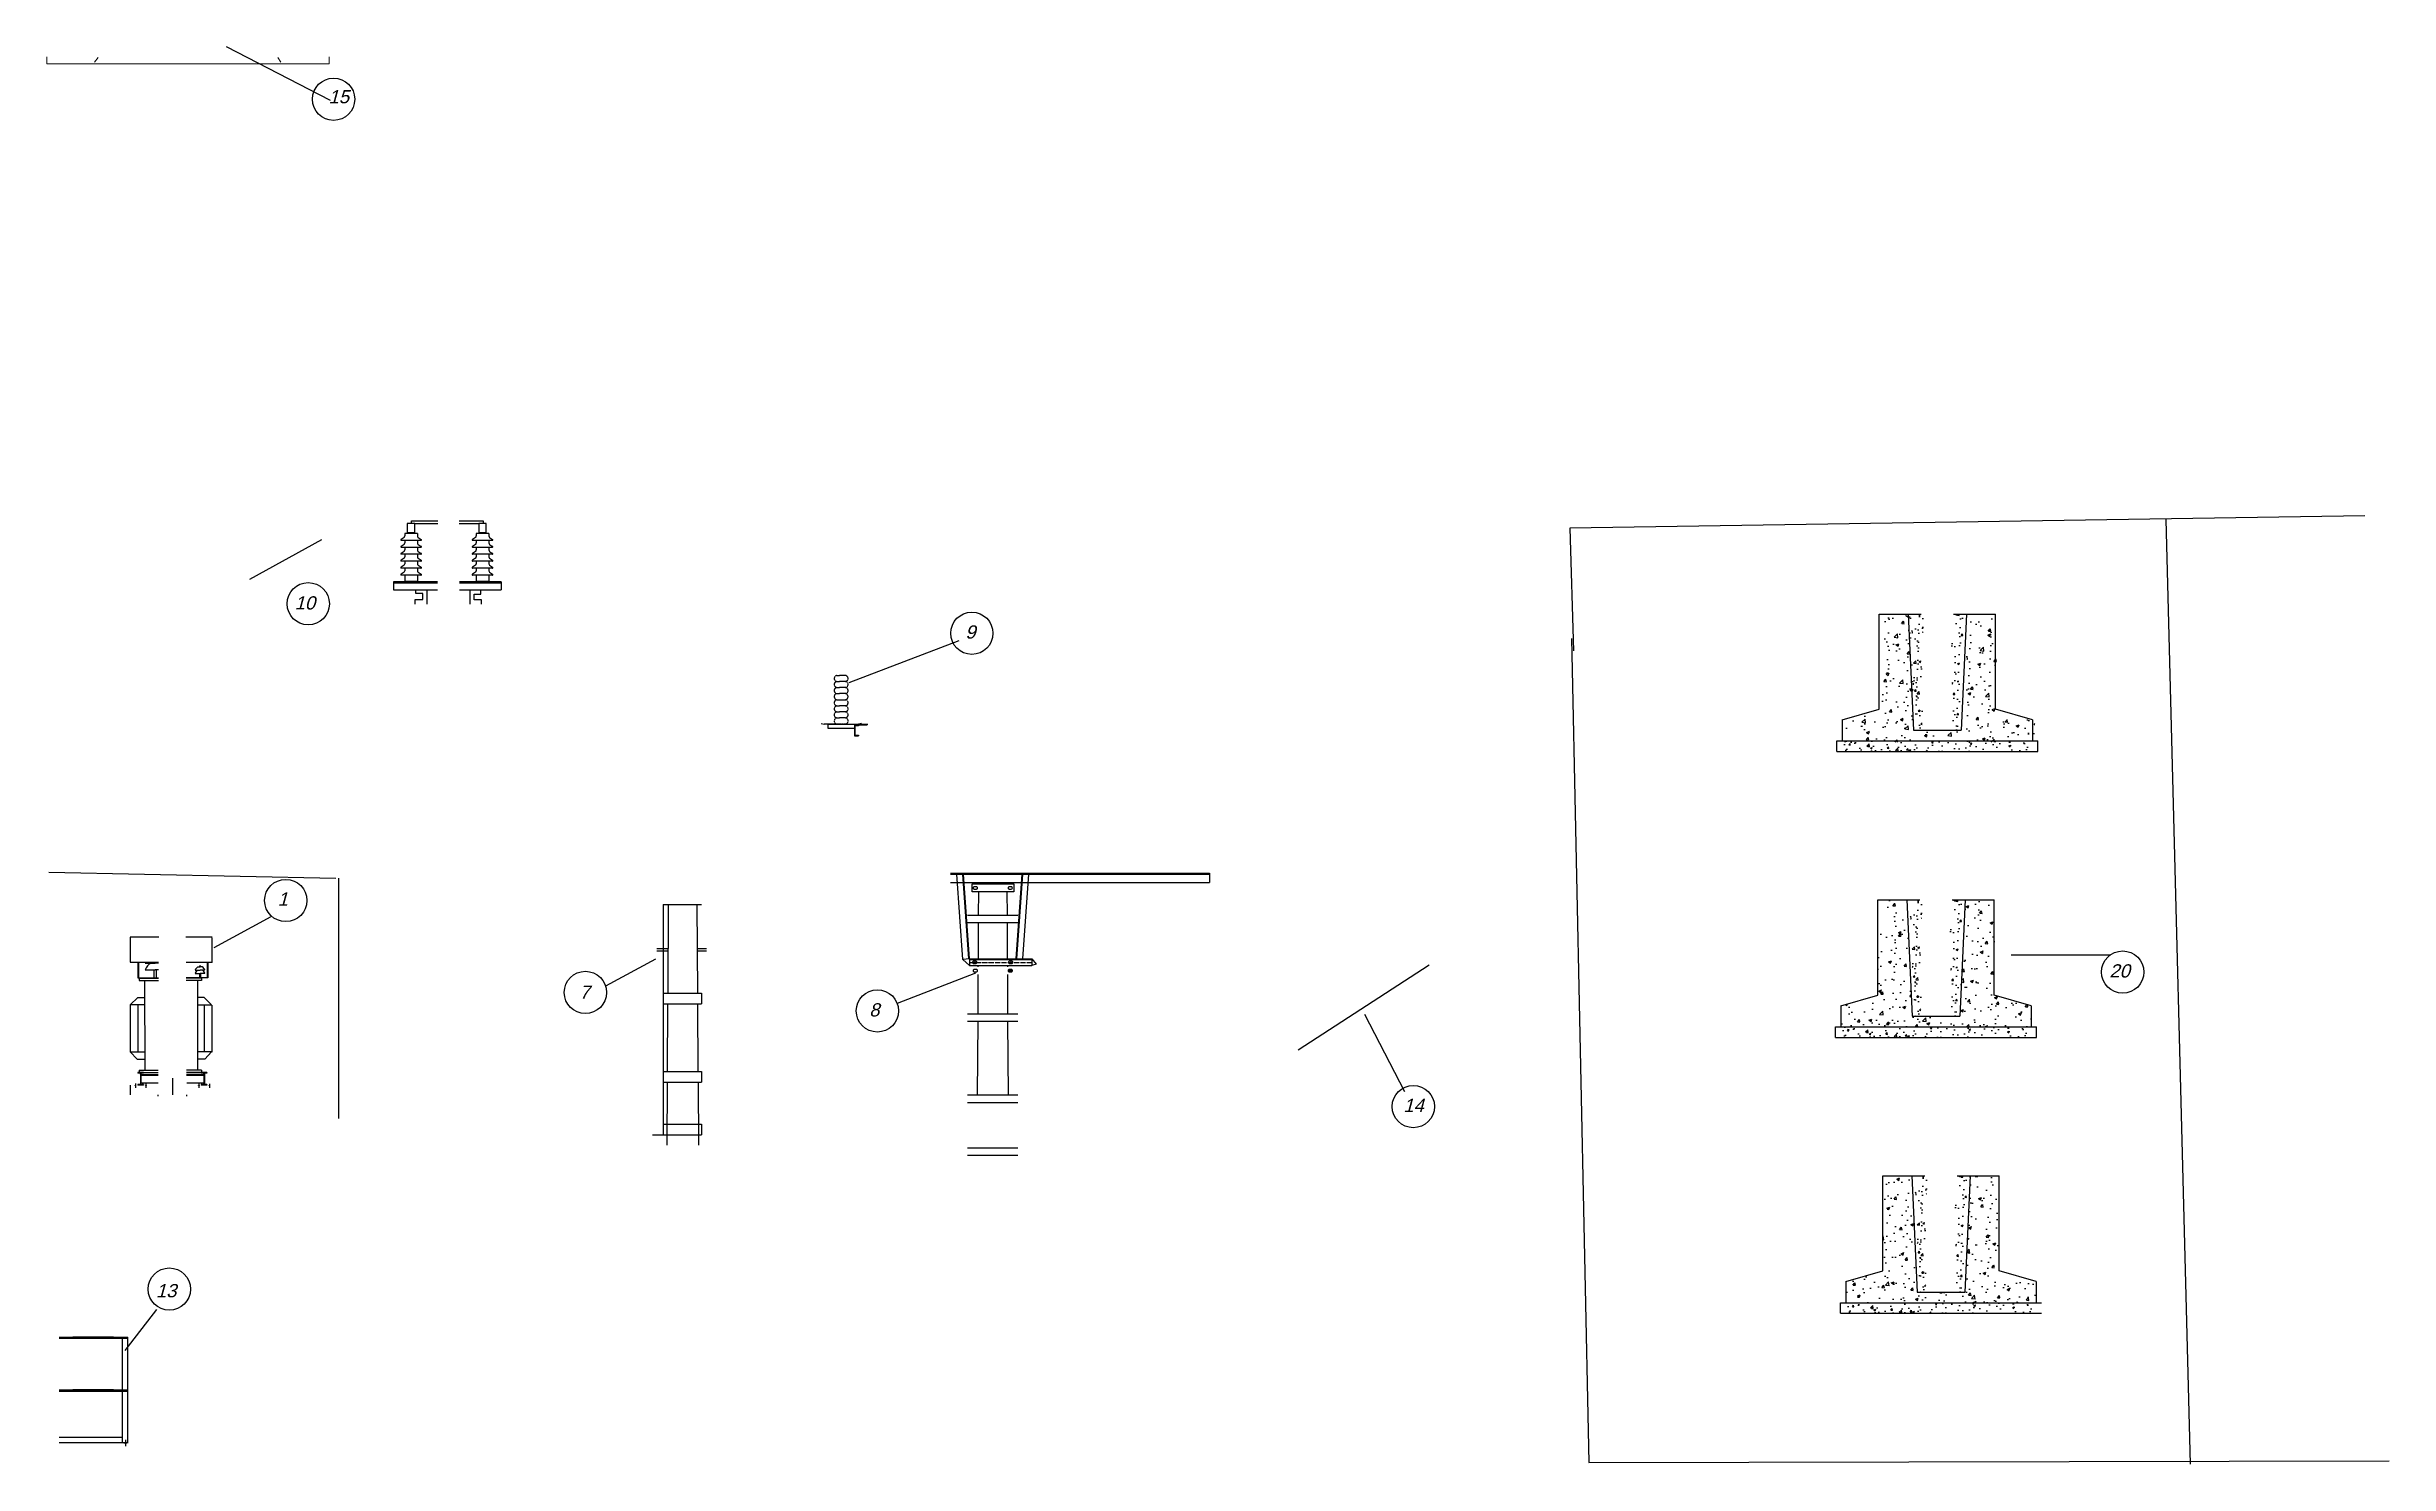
# Model space of a CAD drawing. Header units: metres. Extents: x -57343 to 109649, y -50330 to 64846.
# Drawn here: x 23671 to 45824, y 8845 to 22253 of the extents above; entities that cross this region are included whole.
import ezdxf

# ---------------------------------------------------------------- set-up
doc = ezdxf.new("R2010")
doc.units = ezdxf.units.M
for name, pattern in [('ACAD_ISO04W100', [30, 24, -3, 0, -3]), ('DASHED', [19.05, 12.7, -6.35]), ('HIDDEN', [0.375, 0.25, -0.125])]:
    doc.linetypes.add(name, pattern=pattern)
for name, color, linetype in [('BAO', 3, 'Continuous'), ('L1', 7, 'Continuous'), ('L5', 6, 'Continuous')]:
    doc.layers.add(name, color=color, linetype=linetype)
doc.layers.add('Xà', color=2, linetype='Continuous', lineweight=0)
doc.styles.add('TD1', font='')
doc.styles.get('TD1').set_extended_font_data('.VnArialH')
pattern_1 = [(50, (39048.3, 6208.39), (182.1847, -15.939), [19.05, -209.55]), (355, (39048.3, 6208.39), (-35.2428, 191.0566), [15.24, -167.64]), (100.451, (39063.48, 6207.06), (146.9425, 175.1167), [16.19, -178.09]), (46.1842, (39048.3, 6259.19), (271.079, -42.0423), [28.575, -314.325]), (96.6356, (39070.88, 6255.68), (237.404, 247.4256), [24.285, -267.135]), (351.184, (39048.3, 6259.2), (237.4046, 247.425), [22.86, -251.46]), (21, (39073.7, 6246.49), (151.6149, -102.2655), [19.05, -209.55]), (326, (39073.7, 6246.49), (61.802, 184.188), [15.24, -167.64]), (71.4514, (39086.33, 6237.97), (213.4165, 81.9229), [16.19, -178.09]), (37.5, (39048.295, 6208.39), (3.0886, 84.55504), [0, -165.608, 0, -170.18, 0, -168.275]), (7.5, (39048.295, 6208.39), (66.81966, 100.1806), [0, -97.028, 0, -161.798, 0, -64.135]), (327.5, (38991.65, 6208.39), (135.5906, -5.72874), [0, -63.5, 0, -198.12, 0, -262.89]), (317.5, (38966.25, 6208.39), (148.1292, 25.4265), [0, -82.55, 0, -131.572, 0, -186.69])]
pattern_2 = [(50, (39035.65, 3503.31), (182.1847, -15.939), [19.05, -209.55]), (355, (39035.65, 3503.31), (-35.2428, 191.0566), [15.24, -167.64]), (100.451, (39050.83, 3501.99), (146.9425, 175.1167), [16.19, -178.09]), (46.1842, (39035.65, 3554.11), (271.079, -42.0423), [28.575, -314.325]), (96.6356, (39058.24, 3550.6), (237.404, 247.4256), [24.285, -267.135]), (351.184, (39035.65, 3554.1), (237.4046, 247.425), [22.86, -251.46]), (21, (39061.05, 3541.41), (151.6149, -102.2655), [19.05, -209.55]), (326, (39061.05, 3541.41), (61.802, 184.188), [15.24, -167.64]), (71.4514, (39073.68, 3532.9), (213.4165, 81.9229), [16.19, -178.09]), (37.5, (39035.65, 3503.314), (3.0886, 84.55504), [0, -165.608, 0, -170.18, 0, -168.275]), (7.5, (39035.65, 3503.31), (66.81966, 100.1806), [0, -97.028, 0, -161.798, 0, -64.135]), (327.5, (38979.005, 3503.314), (135.5906, -5.72874), [0, -63.5, 0, -198.12, 0, -262.89]), (317.5, (38953.6, 3503.31), (148.1292, 25.4265), [0, -82.55, 0, -131.572, 0, -186.69])]
pattern_3 = [(50, (39082.7, 893.83), (182.1847, -15.939), [19.05, -209.55]), (355, (39082.7, 893.83), (-35.2428, 191.0566), [15.24, -167.64]), (100.451, (39097.89, 892.5), (146.9425, 175.1167), [16.19, -178.09]), (46.1842, (39082.7, 944.63), (271.079, -42.0423), [28.575, -314.325]), (96.6356, (39105.3, 941.13), (237.404, 247.4256), [24.285, -267.135]), (351.184, (39082.7, 944.63), (237.4046, 247.425), [22.86, -251.46]), (21, (39108.1, 931.93), (151.6149, -102.2655), [19.05, -209.55]), (326, (39108.1, 931.93), (61.802, 184.188), [15.24, -167.64]), (71.4514, (39120.74, 923.4), (213.4165, 81.9229), [16.19, -178.09]), (37.5, (39082.71, 893.83), (3.0886, 84.55504), [0, -165.608, 0, -170.18, 0, -168.275]), (7.5, (39082.71, 893.83), (66.81966, 100.1806), [0, -97.028, 0, -161.798, 0, -64.135]), (327.5, (39026.065, 893.83), (135.5906, -5.72874), [0, -63.5, 0, -198.12, 0, -262.89]), (317.5, (39000.67, 893.83), (148.1292, 25.4265), [0, -82.55, 0, -131.572, 0, -186.69])]

msp = doc.modelspace()

# ---------------------------------------------------------------- texts
at = {"color": 7, "style": 'TD1', "oblique": 15}
for s, p in [('15', (26335, 21718.7)), ('10', (26014.3, 16930.4)), ('9', (32357.5, 16654.9)), ('1', (25854, 14129.1)), ('20', (43177.6, 13449.1)), ('7', (28708.2, 13247.6)), ('8', (31449, 13080.5)), ('14', (36500.1, 12176.6)), ('13', (24702.8, 10423.8))]:
    msp.add_text(s, height=125, dxfattribs=at).set_placement(p)

# ---------------------------------------------------------------- hatches: boundary and pattern name
at = {"linetype": 'Continuous'}
h = msp.add_hatch(dxfattribs=at)
h.set_pattern_fill('AR-CONC', color=8, scale=1.5, style=0)
h.set_pattern_definition([(50, (146662.03, 1932.63), (273.277, -23.90863), [28.575, -314.325]), (355, (146662.03, 1932.63), (-52.86424, 286.585), [22.86, -251.46]), (100.451, (146684.8, 1930.64), (220.41375, 262.675), [24.285, -267.135]), (46.1842, (146662.03, 2008.83), (406.6186, -63.0635), [42.8625, -471.4875]), (96.6356, (146695.9, 2003.58), (356.1064, 371.1383), [36.4275, -400.7025]), (351.184, (146662.03, 2008.83), (356.1069, 371.1377), [34.29, -377.19]), (21, (146700.13, 1989.78), (227.4223, -153.3983), [28.575, -314.325]), (326, (146700.13, 1989.78), (92.70304, 276.28195), [22.86, -251.46]), (71.4514, (146719.08, 1977), (320.12474, 122.8843), [24.285, -267.135]), (37.5, (146662.025, 1932.63), (4.632905, 126.83256), [0, -248.412, 0, -255.27, 0, -252.4125]), (7.5, (146662.03, 1932.63), (100.2295, 150.27086), [0, -145.542, 0, -242.697, 0, -96.2025]), (327.5, (146577.06, 1932.63), (203.38589, -8.59312), [0, -95.25, 0, -297.18, 0, -394.335]), (317.5, (146538.96, 1932.63), (222.19377, 38.13974), [0, -123.825, 0, -197.358, 0, -280.035])])
h.paths.add_polyline_path([(42473.4, 15875.6), (42123.4, 15975.6), (42123.4, 16875.6), (41848.4, 16875.6), (41798.4, 15775.6), (41348.4, 15775.6), (41298.4, 16875.6), (41023.4, 16875.6), (41023.4, 15975.6), (40673.4, 15875.6), (40673.4, 15675.6), (42473.4, 15675.6)])
at = {"ltscale": 0.8}
h = msp.add_hatch(dxfattribs=at)
h.set_pattern_fill('AR-CONC', color=8, style=0)
h.set_pattern_definition(pattern_1)
h.paths.add_polyline_path([(41350.8, 15787.5), (41405.3, 15787.5), (41417, 16887.5), (41300.8, 16887.5)])
h.paths.add_polyline_path([(41696.4, 15787.5), (41750.8, 15787.5), (41800.8, 16887.5), (41684.7, 16887.5)])
h.paths.add_polyline_path([(41393.6, 15889.8), (41508.1, 15889.8), (41508.1, 15829.8), (41393.6, 15829.8)], flags=9)
h.paths.add_polyline_path([(41593.6, 15889.8), (41708.1, 15889.8), (41708.1, 15829.8), (41593.6, 15829.8)], flags=9)
h = msp.add_hatch()
h.set_pattern_fill('AR-CONC', color=8, style=0)
h.set_pattern_definition(pattern_1)
h.paths.add_polyline_path([(42450.8, 15587.5), (42450.8, 15687.5), (40650.8, 15687.5), (40650.8, 15587.5)])
at = {"linetype": 'Continuous'}
h = msp.add_hatch(dxfattribs=at)
h.set_pattern_fill('AR-CONC', color=8, scale=1.5, style=0)
h.set_pattern_definition([(50, (143626.8, -760.46), (273.277, -23.90863), [28.575, -314.325]), (355, (143626.8, -760.46), (-52.86424, 286.585), [22.86, -251.46]), (100.451, (143649.58, -762.46), (220.41375, 262.675), [24.285, -267.135]), (46.1842, (143626.8, -684.26), (406.6186, -63.0635), [42.8625, -471.4875]), (96.6356, (143660.7, -689.5), (356.1064, 371.1383), [36.4275, -400.7025]), (351.184, (143626.8, -684.26), (356.1069, 371.1377), [34.29, -377.19]), (21, (143664.9, -703.31), (227.4223, -153.3983), [28.575, -314.325]), (326, (143664.9, -703.3), (92.70304, 276.28195), [22.86, -251.46]), (71.4514, (143683.86, -716.1), (320.12474, 122.8843), [24.285, -267.135]), (37.5, (143626.8, -760.46), (4.632905, 126.83256), [0, -248.412, 0, -255.27, 0, -252.4125]), (7.5, (143626.8, -760.46), (100.2295, 150.27086), [0, -145.542, 0, -242.697, 0, -96.2025]), (327.5, (143541.84, -760.46), (203.38589, -8.59312), [0, -95.25, 0, -297.18, 0, -394.335]), (317.5, (143503.74, -760.46), (222.19377, 38.13974), [0, -123.825, 0, -197.358, 0, -280.035])])
h.paths.add_polyline_path([(41263.2, 14182.5), (40988.2, 14182.5), (40988.2, 13282.5), (40638.2, 13182.5), (40638.2, 12982.5), (42438.2, 12982.5), (42438.2, 13182.5), (42088.2, 13282.5), (42088.2, 14182.5), (41813.2, 14182.5), (41763.2, 13082.5), (41313.2, 13082.5)])
at = {"ltscale": 0.8}
h = msp.add_hatch(dxfattribs=at)
h.set_pattern_fill('AR-CONC', color=8, style=0)
h.set_pattern_definition(pattern_2)
h.paths.add_polyline_path([(41338.2, 13082.5), (41392.6, 13082.5), (41404.3, 14182.5), (41288.2, 14182.5)])
h.paths.add_polyline_path([(41683.7, 13082.5), (41738.2, 13082.5), (41788.2, 14182.5), (41672.1, 14182.5)])
h.paths.add_polyline_path([(41380.9, 13184.7), (41495.4, 13184.7), (41495.4, 13124.7), (41380.9, 13124.7)], flags=9)
h.paths.add_polyline_path([(41580.9, 13184.7), (41695.4, 13184.7), (41695.4, 13124.7), (41580.9, 13124.7)], flags=9)
h = msp.add_hatch()
h.set_pattern_fill('AR-CONC', color=8, style=0)
h.set_pattern_definition(pattern_2)
h.paths.add_polyline_path([(42438.2, 12882.5), (42438.2, 12982.5), (40638.2, 12982.5), (40638.2, 12882.5)])
at = {"linetype": 'Continuous'}
h = msp.add_hatch(dxfattribs=at)
h.set_pattern_fill('AR-CONC', color=8, scale=1.5, style=0)
h.set_pattern_definition([(50, (138497.34, -3369.95), (273.277, -23.90863), [28.575, -314.325]), (355, (138497.34, -3369.95), (-52.8642, 286.585), [22.86, -251.46]), (100.451, (138520.12, -3371.94), (220.41375, 262.675), [24.285, -267.135]), (46.1842, (138497.34, -3293.75), (406.6186, -63.0635), [42.8625, -471.4875]), (96.6356, (138531.23, -3299), (356.1064, 371.1383), [36.4275, -400.7025]), (351.184, (138497.34, -3293.75), (356.1069, 371.1377), [34.29, -377.19]), (21, (138535.44, -3312.8), (227.4223, -153.3983), [28.575, -314.325]), (326, (138535.44, -3312.8), (92.70304, 276.28195), [22.86, -251.46]), (71.4514, (138554.4, -3325.58), (320.12474, 122.8843), [24.285, -267.135]), (37.5, (138497.34, -3369.95), (4.632905, 126.83256), [0, -248.412, 0, -255.27, 0, -252.4125]), (7.5, (138497.34, -3369.95), (100.2295, 150.27086), [0, -145.542, 0, -242.697, 0, -96.2025]), (327.5, (138412.38, -3369.95), (203.38589, -8.59312), [0, -95.25, 0, -297.18, 0, -394.335]), (317.5, (138374.28, -3369.95), (222.19377, 38.13974), [0, -123.825, 0, -197.358, 0, -280.035])])
h.paths.add_polyline_path([(41310.2, 11573), (41035.2, 11573), (41035.2, 10673), (40685.2, 10573), (40685.2, 10373), (42485.2, 10373), (42485.2, 10573), (42135.2, 10673), (42135.2, 11573), (41860.2, 11573), (41810.2, 10473), (41360.2, 10473)])
at = {"ltscale": 0.8}
h = msp.add_hatch(dxfattribs=at)
h.set_pattern_fill('AR-CONC', color=8, style=0)
h.set_pattern_definition(pattern_3)
h.paths.add_polyline_path([(41385.2, 10473), (41439.7, 10473), (41451.4, 11573), (41335.2, 11573)])
h.paths.add_polyline_path([(41730.8, 10473), (41785.2, 10473), (41835.2, 11573), (41719.1, 11573)])
h.paths.add_polyline_path([(41428, 10575.2), (41542.5, 10575.2), (41542.5, 10515.2), (41428, 10515.2)], flags=9)
h.paths.add_polyline_path([(41628, 10575.2), (41742.5, 10575.2), (41742.5, 10515.2), (41628, 10515.2)], flags=9)
h = msp.add_hatch()
h.set_pattern_fill('AR-CONC', color=8, style=0)
h.set_pattern_definition(pattern_3)
h.paths.add_polyline_path([(42485.2, 10273), (42485.2, 10373), (40685.2, 10373), (40685.2, 10273)])

# ---------------------------------------------------------------- linework, layer by layer
for p, q in [((45595, 17815), (38075.8, 17700.7)), ((43944.1, 8845.3), (43715.2, 17782.4)), ((38075.8, 17700.7), (38108.5, 16540.6)), ((38092.2, 16655), (38255.6, 8861.6)), ((41425.2, 10473), (41745.2, 10473)), ((38255.6, 8861.6), (45823.9, 8877.9))]:
    msp.add_line(p, q)
at = {"color": 2}
for p, q in [((26950.2, 17191.7), (26950.2, 17117.9)), ((27969.4, 17191.7), (27969.4, 17117.9)), ((41000.8, 15987.5), (41000.8, 16887.5)), ((41000.8, 16887.5), (41396.5, 16887.5)), ((41275.8, 16887.5), (41325.8, 15787.5)), ((41704.6, 16887.5), (42100.8, 16887.5)), ((41825.8, 16887.5), (41775.8, 15787.5)), ((42100.8, 15987.5), (42100.8, 16887.5)), ((40650.8, 15887.5), (41000.8, 15987.5)), ((42450.8, 15887.5), (42100.8, 15987.5)), ((30993.9, 15850.9), (31022.3, 15846.6)), ((31375.6, 15850.9), (31347.2, 15846.6)), ((40650.8, 15887.5), (40650.8, 15687.5)), ((41325.8, 15787.5), (41775.8, 15787.5)), ((42450.8, 15887.5), (42450.8, 15687.5)), ((40600.8, 15687.5), (42500.8, 15687.5)), ((40600.8, 15587.5), (40600.8, 15687.5)), ((40600.8, 15587.5), (42500.8, 15587.5)), ((42500.8, 15587.5), (42500.8, 15687.5)), ((40988.2, 13282.5), (40988.2, 14182.5)), ((40988.2, 14182.5), (41384.1, 14182.5)), ((41263.2, 14182.5), (41313.2, 13082.5)), ((41692.3, 14182.5), (42088.2, 14182.5)), ((41813.2, 14182.5), (41763.2, 13082.5)), ((42088.2, 13282.5), (42088.2, 14182.5)), ((32377, 14039.2), (32853.6, 14039.2)), ((32377, 13968.7), (32853.6, 13968.7)), ((32377, 13105.3), (32853.6, 13105.3)), ((40638.2, 13182.5), (40988.2, 13282.5)), ((40638.2, 13182.5), (40638.2, 12982.5)), ((41313.2, 13082.5), (41763.2, 13082.5)), ((42438.2, 13182.5), (42088.2, 13282.5)), ((42438.2, 13182.5), (42438.2, 12982.5)), ((32377, 13034.8), (32853.6, 13034.8)), ((40588.2, 12982.5), (42488.2, 12982.5)), ((40588.2, 12882.5), (40588.2, 12982.5)), ((40588.2, 12882.5), (42488.2, 12882.5)), ((42488.2, 12882.5), (42488.2, 12982.5)), ((32377, 12338.2), (32853.6, 12338.2)), ((32377, 12267.7), (32853.6, 12267.7)), ((32377, 11837.7), (32853.6, 11837.7)), ((32377, 11767.2), (32853.6, 11767.2)), ((41035.2, 10673), (41035.2, 11573)), ((41035.2, 11573), (41431.2, 11573)), ((41310.2, 11573), (41360.2, 10473)), ((41739.3, 11573), (42135.2, 11573)), ((41860.2, 11573), (41810.2, 10473)), ((42135.2, 10673), (42135.2, 11573)), ((40685.2, 10573), (41035.2, 10673)), ((42485.2, 10573), (42135.2, 10673)), ((40685.2, 10573), (40685.2, 10373)), ((41360.2, 10473), (41810.2, 10473)), ((42485.2, 10573), (42485.2, 10373)), ((40635.2, 10373), (42535.2, 10373)), ((40635.2, 10273), (40635.2, 10373)), ((40635.2, 10273), (42535.2, 10273))]:
    msp.add_line(p, q, dxfattribs=at)
at = {"color": 8}
for p, q in [((27364.6, 17180.9), (26950.2, 17180.9)), ((27969.4, 17180.9), (27574.9, 17180.9))]:
    msp.add_line(p, q, dxfattribs=at)
at = {"linetype": 'Continuous', "ltscale": 2}
for p, q in [((23688.4, 14446.6), (26403.5, 14389.1)), ((32335.2, 13620.5), (32278.2, 14428)), ((32901.2, 13625), (32957.9, 14428)), ((32398.1, 13625), (32335.2, 13620.5)), ((32335.2, 13620.5), (32398.1, 13562)), ((32988.1, 13625), (33026.6, 13575.2)), ((33026.6, 13575.2), (32988.1, 13562)), ((24387.9, 9047.7), (24387.9, 10047.7)), ((24387.9, 9097.7), (23787.9, 9097.7))]:
    msp.add_line(p, q, dxfattribs=at)
at = {"color": 2, "linetype": 'Continuous'}
for p, q in [((32218.1, 14437), (34668.1, 14437)), ((32398.1, 13625), (32341.4, 14428)), ((32844.4, 13625), (32901, 14427.5)), ((32398.1, 13625), (32988.1, 13625)), ((35505.9, 12766.2), (36743.6, 13569.2)), ((24555.7, 12534.4), (24555.7, 12446.4)), ((24560.7, 12534.4), (24560.7, 12446.4)), ((25155.7, 12534.4), (25155.7, 12446.4)), ((25160.7, 12534.4), (25160.7, 12446.4))]:
    msp.add_line(p, q, dxfattribs=at)
at = {"color": 8, "linetype": 'Continuous'}
for p, q in [((32218.1, 14428), (34668.1, 14428)), ((32391.8, 13624.5), (32335.1, 14427.5)), ((32838.1, 13625), (32894.8, 14428)), ((32398.1, 13618.7), (32988.1, 13618.7)), ((32448.1, 13611), (32448.1, 13574.8)), ((32788.1, 13610.6), (32788.1, 13574.5)), ((24508.2, 12446.2), (24508.2, 12406.1)), ((24558.2, 12550.4), (24558.2, 12430.4)), ((24608.2, 12443.4), (24608.2, 12404.6)), ((24858.2, 12495.3), (24858.2, 12340.4)), ((25108.2, 12442.2), (25108.2, 12406.5)), ((25158.2, 12550.4), (25158.2, 12430.4)), ((25208.2, 12442.7), (25208.2, 12406.5)), ((24413.7, 9075.9), (24413.7, 9016.8))]:
    msp.add_line(p, q, dxfattribs=at)
at = {"linetype": 'Continuous'}
for p, q in [((34668.1, 14437), (34668.1, 14347)), ((26430, 14388.4), (26430, 12116.4)), ((32218.1, 14347), (34668.1, 14347)), ((32398.1, 13625), (32398.1, 13562)), ((32398.1, 13562), (32988.1, 13562)), ((32988.1, 13625), (32988.1, 13562)), ((41378.2, 13082.5), (41698.2, 13082.5)), ((24458.2, 12430.4), (24458.2, 12340.4))]:
    msp.add_line(p, q, dxfattribs=at)
at = {"color": 8, "linetype": 'ACAD_ISO04W100', "ltscale": 2}
msp.add_line((32398.1, 13592), (32988.1, 13592), dxfattribs=at)
at = {"color": 8, "linetype": 'ACAD_ISO04W100', "ltscale": 0.2}
msp.add_line((32759.4, 13513.7), (32806.7, 13513.7), dxfattribs=at)
at = {"color": 2, "linetype": 'Continuous', "ltscale": 2}
for p, q in [((23787.9, 10047.7), (23915.7, 10047.7)), ((23787.9, 10035.7), (23915.7, 10035.7)), ((23915.7, 10047.7), (24437.9, 10047.7)), ((24302.3, 10047.7), (23915.7, 10047.7)), ((23915.7, 10035.7), (24438.2, 10035.7)), ((24310.1, 10035.7), (23915.7, 10035.7)), ((24437.9, 9047.7), (24437.9, 10047.7)), ((23787.9, 9547.7), (23915.7, 9547.7)), ((23787.9, 9535.7), (23915.7, 9535.7)), ((23915.7, 9547.7), (24437.9, 9547.7)), ((24302.3, 9547.7), (23915.7, 9547.7)), ((23915.7, 9535.7), (24438.2, 9535.7)), ((24310.1, 9535.7), (23915.7, 9535.7)), ((24437.9, 9047.7), (23787.9, 9047.7)), ((24438.7, 9047.7), (23788.7, 9047.7))]:
    msp.add_line(p, q, dxfattribs=at)
at = {"color": 2}
msp.add_lwpolyline([(32421.2, 14334.1), (32817, 14334.1), (32817, 14259), (32421.2, 14259)], close=True, dxfattribs=at)
for points in [[(32442.4, 14285.8), (32462.4, 14285.8, 0.4142136), (32472.4, 14295.8), (32472.4, 14297.8, 0.4142136), (32462.4, 14307.8), (32442.4, 14307.8, 0.4142136), (32432.4, 14297.8), (32432.4, 14295.8, 0.4142136)], [(32772.4, 14285.8), (32792.4, 14285.8, 0.4142136), (32802.4, 14295.8), (32802.4, 14297.8, 0.4142136), (32792.4, 14307.8), (32772.4, 14307.8, 0.4142136), (32762.4, 14297.8), (32762.4, 14295.8, 0.4142136)], [(32436.7, 13581), (32456.7, 13581, 0.4142136), (32466.7, 13591), (32466.7, 13593, 0.4142136), (32456.7, 13603), (32436.7, 13603, 0.4142136), (32426.7, 13593), (32426.7, 13591, 0.4142136)], [(32442.4, 13502.7), (32462.4, 13502.7, 0.4142136), (32472.4, 13512.7), (32472.4, 13514.7, 0.4142136), (32462.4, 13524.7), (32442.4, 13524.7, 0.4142136), (32432.4, 13514.7), (32432.4, 13512.7, 0.4142136)], [(32772.4, 13502.7), (32792.4, 13502.7, 0.4142136), (32802.4, 13512.7), (32802.4, 13514.7, 0.4142136), (32792.4, 13524.7), (32772.4, 13524.7, 0.4142136), (32762.4, 13514.7), (32762.4, 13512.7, 0.4142136)], [(32776.7, 13581), (32796.7, 13581, 0.4142136), (32806.7, 13591), (32806.7, 13593, 0.4142136), (32796.7, 13603), (32776.7, 13603, 0.4142136), (32766.7, 13593), (32766.7, 13591, 0.4142136)]]:
    msp.add_lwpolyline(points, format="xyb", close=True)
at = {"color": 8, "linetype": 'Continuous', "const_width": 30}
msp.add_lwpolyline([(24413.7, 9047.7), (24413.7, 9038.7)], dxfattribs=at)
at = {"layer": 'BAO', "color": 2}
for p, q in [((27080, 17743.7), (27080, 17657.7)), ((27150.8, 17743.7), (27080, 17743.7)), ((27150.8, 17657.7), (27150.8, 17743.7)), ((27755.8, 17743.7), (27755.8, 17657.7)), ((27826.5, 17743.7), (27755.8, 17743.7)), ((27826.5, 17657.7), (27826.5, 17743.7)), ((27080, 17657.7), (27150.8, 17657.7)), ((27755.8, 17657.7), (27826.5, 17657.7)), ((27364.7, 17191.7), (26950.2, 17191.7)), ((26950.2, 17117.9), (27364.3, 17117.9)), ((27175.3, 17196.6), (27056.8, 17196.6)), ((27969.4, 17191.7), (27574.9, 17191.7)), ((27575.3, 17117.9), (27969.4, 17117.9)), ((27851.1, 17196.6), (27732.5, 17196.6))]:
    msp.add_line(p, q, dxfattribs=at)
at = {"layer": 'BAO', "color": 8}
for p, q in [((27049.5, 17612.1), (27021, 17593.2)), ((27049.5, 17546.3), (27021, 17527.3)), ((27208.4, 17584.1), (27023.7, 17584.1)), ((27208.4, 17518.3), (27023.7, 17518.3)), ((27056.8, 17649.9), (27056.8, 17625.8)), ((27175.3, 17649.9), (27056.8, 17649.9)), ((27056.8, 17584.1), (27056.8, 17560)), ((27056.8, 17518.3), (27056.8, 17494.2)), ((27175.3, 17649.9), (27175.3, 17625.8)), ((27175.3, 17584.1), (27175.3, 17560)), ((27175.3, 17518.3), (27175.3, 17494.2)), ((27182.6, 17612.1), (27211.1, 17593.2)), ((27182.6, 17546.3), (27211.1, 17527.3)), ((27725.2, 17612.1), (27696.7, 17593.2)), ((27725.2, 17546.3), (27696.7, 17527.3)), ((27884.1, 17584.1), (27699.5, 17584.1)), ((27884.1, 17518.3), (27699.5, 17518.3)), ((27732.5, 17649.9), (27732.5, 17625.8)), ((27851.1, 17649.9), (27732.5, 17649.9)), ((27732.5, 17584.1), (27732.5, 17560)), ((27732.5, 17518.3), (27732.5, 17494.2)), ((27851.1, 17649.9), (27851.1, 17625.8)), ((27851.1, 17584.1), (27851.1, 17560)), ((27851.1, 17518.3), (27851.1, 17494.2)), ((27858.4, 17612.1), (27886.9, 17593.2)), ((27858.4, 17546.3), (27886.9, 17527.3)), ((27049.5, 17480.5), (27021, 17461.5)), ((27049.5, 17414.6), (27021, 17395.6)), ((27049.5, 17348.8), (27021, 17329.8)), ((27049.5, 17282.9), (27021, 17263.9)), ((27208.4, 17452.4), (27023.7, 17452.4)), ((27208.4, 17386.6), (27023.7, 17386.6)), ((27208.4, 17320.7), (27023.7, 17320.7)), ((27056.8, 17452.4), (27056.8, 17428.3)), ((27056.8, 17386.6), (27056.8, 17362.5)), ((27056.8, 17320.7), (27056.8, 17296.6)), ((27175.3, 17452.4), (27175.3, 17428.3)), ((27175.3, 17386.6), (27175.3, 17362.5)), ((27175.3, 17320.7), (27175.3, 17296.6)), ((27182.6, 17480.5), (27211.1, 17461.5)), ((27182.6, 17414.6), (27211.1, 17395.6)), ((27182.6, 17348.8), (27211.1, 17329.8)), ((27182.6, 17282.9), (27211.1, 17263.9)), ((27725.2, 17480.5), (27696.7, 17461.5)), ((27725.2, 17414.6), (27696.7, 17395.6)), ((27725.2, 17348.8), (27696.7, 17329.8)), ((27725.2, 17282.9), (27696.7, 17263.9)), ((27884.1, 17452.4), (27699.5, 17452.4)), ((27884.1, 17386.6), (27699.5, 17386.6)), ((27884.1, 17320.7), (27699.5, 17320.7)), ((27732.5, 17452.4), (27732.5, 17428.3)), ((27732.5, 17386.6), (27732.5, 17362.5)), ((27732.5, 17320.7), (27732.5, 17296.6)), ((27851.1, 17452.4), (27851.1, 17428.3)), ((27851.1, 17386.6), (27851.1, 17362.5)), ((27851.1, 17320.7), (27851.1, 17296.6)), ((27858.4, 17480.5), (27886.9, 17461.5)), ((27858.4, 17414.6), (27886.9, 17395.6)), ((27858.4, 17348.8), (27886.9, 17329.8)), ((27858.4, 17282.9), (27886.9, 17263.9)), ((27208.4, 17254.9), (27023.7, 17254.9)), ((27056.8, 17254.9), (27056.8, 17196.6)), ((27160.6, 17080.5), (27160.6, 17117.9)), ((27226.5, 17080.5), (27160.6, 17080.5)), ((27175.3, 17254.9), (27175.3, 17196.6)), ((27226.5, 17025.7), (27226.5, 17080.5)), ((27264.9, 17113.4), (27264.9, 16981.9)), ((27672.7, 17117.9), (27672.7, 16981.9)), ((27884.1, 17254.9), (27699.5, 17254.9)), ((27711.1, 17022), (27711.1, 17076.8)), ((27711.1, 17076.8), (27777, 17076.8)), ((27732.5, 17254.9), (27732.5, 17196.6)), ((27777, 17076.8), (27777, 17117.9)), ((27851.1, 17254.9), (27851.1, 17196.6)), ((27155.2, 17025.7), (27226.5, 17025.7)), ((27155.2, 16981.9), (27155.2, 17025.7)), ((27782.5, 17022), (27711.1, 17022)), ((27782.5, 16981.9), (27782.5, 17022))]:
    msp.add_line(p, q, dxfattribs=at)
at = {"layer": 'BAO', "color": 2, "linetype": 'Continuous'}
for q in [(31022, 15846.6), (31347.5, 15846.6)]:
    msp.add_line((31184.8, 15846.6), q, dxfattribs=at)
at = {"layer": 'BAO', "color": 8}
for centre, radius, start, end in [((27023.7, 17589), 4.94, 123.69007, 270), ((27023.7, 17523.2), 4.94, 123.69007, 270), ((27040.3, 17625.8), 16.5, 303.69007, 0), ((27040.3, 17560), 16.5, 303.69007, 0), ((27191.8, 17625.8), 16.5, 180, 236.30993), ((27191.8, 17560), 16.5, 180, 236.30993), ((27208.4, 17589), 4.94, 270, 56.30993), ((27208.4, 17523.2), 4.94, 270, 56.30993), ((27699.5, 17589), 4.94, 123.69007, 270), ((27699.5, 17523.2), 4.94, 123.69007, 270), ((27716.1, 17625.8), 16.5, 303.69007, 0), ((27716.1, 17560), 16.5, 303.69007, 0), ((27867.5, 17625.8), 16.5, 180, 236.30993), ((27867.5, 17560), 16.5, 180, 236.30993), ((27884.1, 17589), 4.94, 270, 56.30993), ((27884.1, 17523.2), 4.94, 270, 56.30993), ((27023.7, 17457.4), 4.94, 123.69007, 270), ((27023.7, 17391.5), 4.94, 123.69007, 270), ((27023.7, 17325.7), 4.94, 123.69007, 270), ((27040.3, 17494.2), 16.5, 303.69007, 0), ((27040.3, 17428.3), 16.5, 303.69007, 0), ((27040.3, 17362.5), 16.5, 303.69007, 0), ((27040.3, 17296.6), 16.5, 303.69007, 0), ((27191.8, 17494.2), 16.5, 180, 236.30993), ((27191.8, 17428.3), 16.5, 180, 236.30993), ((27191.8, 17362.5), 16.5, 180, 236.30993), ((27191.8, 17296.6), 16.5, 180, 236.30993), ((27208.4, 17457.4), 4.94, 270, 56.30993), ((27208.4, 17391.5), 4.94, 270, 56.30993), ((27208.4, 17325.7), 4.94, 270, 56.30993), ((27699.5, 17457.4), 4.94, 123.69007, 270), ((27699.5, 17391.5), 4.94, 123.69007, 270), ((27699.5, 17325.7), 4.94, 123.69007, 270), ((27716.1, 17494.2), 16.5, 303.69007, 0), ((27716.1, 17428.3), 16.5, 303.69007, 0), ((27716.1, 17362.5), 16.5, 303.69007, 0), ((27716.1, 17296.6), 16.5, 303.69007, 0), ((27867.5, 17494.2), 16.5, 180, 236.30993), ((27867.5, 17428.3), 16.5, 180, 236.30993), ((27867.5, 17362.5), 16.5, 180, 236.30993), ((27867.5, 17296.6), 16.5, 180, 236.30993), ((27884.1, 17457.4), 4.94, 270, 56.30993), ((27884.1, 17391.5), 4.94, 270, 56.30993), ((27884.1, 17325.7), 4.94, 270, 56.30993), ((27023.7, 17259.8), 4.94, 123.69007, 270), ((27208.4, 17259.8), 4.94, 270, 56.30993), ((27699.5, 17259.8), 4.94, 123.69007, 270), ((27884.1, 17259.8), 4.94, 270, 56.30993)]:
    msp.add_arc(centre, radius, start, end, dxfattribs=at)
at = {"layer": 'L1', "color": 8, "linetype": 'Continuous'}
for p, q in [((26354.3, 21744.6), (25370.2, 22253)), ((26269.2, 17589.9), (25589, 17214.2)), ((31257.7, 16238.7), (32298.7, 16635.8)), ((25789, 14023.9), (25252, 13729.6)), ((29426.5, 13621.8), (28955.9, 13366)), ((42249.7, 13663.1), (43187.7, 13663.1)), ((32453.2, 13490.7), (31713.6, 13202.7)), ((36134.5, 13103.1), (36510.2, 12369.2)), ((24532.2, 12550.4), (24532.2, 12545.4)), ((24584.2, 12550.4), (24532.2, 12550.4)), ((24544.7, 12545.4), (24532.2, 12545.4)), ((24544.7, 12435.4), (24532.2, 12435.4)), ((24532.2, 12435.4), (24532.2, 12430.4)), ((24584.2, 12430.4), (24532.2, 12430.4)), ((24545.4, 12573.5), (24723.2, 12573.5)), ((24545.4, 12573.5), (24545.4, 12550.4)), ((24545.4, 12561.8), (24545.4, 12550.4)), ((24545.4, 12550.4), (24723.1, 12550.4)), ((24722.9, 12529.5), (24561.1, 12529.5)), ((24722.9, 12521.5), (24561.1, 12521.5)), ((24722.5, 12449.5), (24561.1, 12449.5)), ((24584.2, 12545.4), (24571.7, 12545.4)), ((24584.2, 12435.4), (24571.7, 12435.4)), ((24584.2, 12550.4), (24584.2, 12545.4)), ((24584.2, 12550.4), (24723.1, 12550.4)), ((24584.2, 12435.4), (24584.2, 12430.4)), ((25134.1, 12573.5), (24992.9, 12573.5)), ((25134.1, 12550.4), (24993, 12550.4)), ((24993.3, 12550.4), (25132.2, 12550.4)), ((25155.7, 12529.5), (24993.4, 12529.5)), ((25155.7, 12521.5), (24993.4, 12521.5)), ((25155.7, 12449.5), (24993.8, 12449.5)), ((25184.2, 12550.4), (25132.2, 12550.4)), ((25132.2, 12550.4), (25132.2, 12545.4)), ((25144.7, 12545.4), (25132.2, 12545.4)), ((25132.2, 12435.4), (25132.2, 12430.4)), ((25144.7, 12435.4), (25132.2, 12435.4)), ((25184.2, 12430.4), (25132.2, 12430.4)), ((25134.1, 12573.5), (25134.1, 12550.4)), ((25134.1, 12561.8), (25134.1, 12550.4)), ((25184.2, 12545.4), (25171.7, 12545.4)), ((25184.2, 12435.4), (25171.7, 12435.4)), ((25184.2, 12550.4), (25184.2, 12545.4)), ((25184.2, 12435.4), (25184.2, 12430.4)), ((24709.3, 10309.4), (24409.5, 9920.7))]:
    msp.add_line(p, q, dxfattribs=at)
at = {"layer": 'L1', "color": 2, "linetype": 'Continuous'}
for p, q in [((27120.1, 17769.5), (27367.8, 17769.5)), ((27120.1, 17743.5), (27120.1, 17769.5)), ((27150.8, 17743.7), (27367.6, 17743.7)), ((27571.8, 17769.5), (27796.9, 17769.5)), ((27571.9, 17743.7), (27755.8, 17743.7)), ((27796.9, 17769.5), (27796.9, 17743.7)), ((31058.3, 15846.6), (31311.2, 15846.6)), ((31058.3, 15806.8), (31311.5, 15806.8)), ((31308.8, 15842.6), (31308.8, 15735.5)), ((31435.8, 15842.6), (31308.8, 15842.6)), ((31308.8, 15835.5), (31308.8, 15835.5)), ((31348.8, 15835.5), (31308.8, 15835.5)), ((31308.8, 15735.5), (31348.8, 15735.5)), ((31313.8, 15830.5), (31313.8, 15740.5)), ((31348.8, 15830.5), (31313.8, 15830.5)), ((31313.8, 15740.5), (31348.8, 15740.5)), ((31428.8, 15835.5), (31348.8, 15835.5)), ((31348.8, 15835.5), (31348.8, 15830.5)), ((31348.8, 15740.5), (31348.8, 15735.5)), ((31355.8, 15842.6), (31352.3, 15839)), ((29498.6, 14140.3), (29498.6, 11962.2)), ((29498.6, 14140.3), (29862.9, 14140.3)), ((24729.9, 13829.4), (24459.9, 13829.4)), ((24459.9, 13829.4), (24459.9, 13594.1)), ((25235.1, 13829.4), (24986.4, 13829.4)), ((25235.9, 13590.4), (25235.9, 13825.7)), ((24459.9, 13594.1), (24609, 13594.1)), ((24530.7, 13594.1), (24530.7, 13446.8)), ((24536.9, 13594.1), (24536.9, 13446.8)), ((24602, 13584.5), (24694.4, 13584.5)), ((24602, 13522.9), (24694.4, 13522.9)), ((24606.1, 13594.1), (24728.7, 13594.1)), ((24682.9, 13522.9), (24682.9, 13446.8)), ((24728.6, 13584.5), (24694.4, 13584.5)), ((24728.3, 13522.9), (24694.4, 13522.9)), ((24706, 13522.9), (24706, 13446.8)), ((24987.7, 13594.1), (25235.1, 13594.1)), ((25073.8, 13518.2), (25120, 13518.2)), ((25099.3, 13549), (25120, 13549)), ((25140.7, 13549), (25120, 13549)), ((25166.2, 13518.2), (25120, 13518.2)), ((25187.9, 13594.1), (25187.9, 13446.8)), ((25194.1, 13594.1), (25194.1, 13446.8)), ((29545.1, 13720.1), (29439.4, 13720.1)), ((29545, 13699.6), (29440, 13699.6)), ((29910.6, 13720.1), (29825.6, 13720.1)), ((29911.3, 13699.6), (29825.7, 13699.6)), ((24530.7, 13446.8), (24727.9, 13446.8)), ((24544.2, 13442.9), (24727.8, 13442.9)), ((24544.2, 13442.9), (24544.2, 13419.8)), ((24544.2, 13419.8), (24727.7, 13419.8)), ((24594.8, 13419.8), (24597.4, 12573.5)), ((25194.1, 13446.8), (24988.5, 13446.8)), ((25134.1, 13442.9), (24988.5, 13442.9)), ((25134.1, 13419.8), (24988.6, 13419.8)), ((25073.8, 13487.4), (25120, 13487.4)), ((25095.3, 13419.8), (25095.3, 12573.5)), ((25114.2, 13487.4), (25114.2, 13448.9)), ((25114.2, 13448.9), (25120, 13448.9)), ((25166.2, 13487.4), (25120, 13487.4)), ((25125.8, 13448.9), (25120, 13448.9)), ((25125.8, 13487.4), (25125.8, 13448.9)), ((25134.1, 13442.9), (25134.1, 13419.8)), ((29498.6, 13301.3), (29862.9, 13301.3)), ((29862.9, 13301.3), (29862.9, 13201.3)), ((24460.6, 13189.6), (24531.4, 13260.5)), ((24460.6, 13189.6), (24460.6, 12747)), ((24594.8, 13189.6), (24460.6, 13189.6)), ((24531.4, 13260.5), (24594.8, 13260.5)), ((24531.4, 13189.6), (24531.4, 12747)), ((25158.7, 13260.5), (25095.3, 13260.5)), ((25095.3, 13189.6), (25229.6, 13189.6)), ((25229.6, 13189.6), (25158.7, 13260.5)), ((25158.7, 13189.6), (25158.7, 12747)), ((25230.4, 13185.9), (25230.4, 12743.3)), ((29498.6, 13201.3), (29862.9, 13201.3)), ((24460.6, 12747), (24596.9, 12747)), ((24460.6, 12747), (24525.5, 12676.2)), ((24525.5, 12676.2), (24597.1, 12676.2)), ((25229.6, 12747), (25095.3, 12747)), ((25164.6, 12676.2), (25099.6, 12676.2)), ((25229.6, 12747), (25164.6, 12676.2)), ((29498.6, 12560.1), (29862.9, 12560.1)), ((29498.6, 12460.1), (29862.9, 12460.1)), ((29862.9, 12560.1), (29862.9, 12460.1)), ((29498.6, 12062.2), (29862.9, 12062.2)), ((29862.9, 12062.2), (29862.9, 11962.2)), ((29398.6, 11962.2), (29862.9, 11962.2))]:
    msp.add_line(p, q, dxfattribs=at)
at = {"layer": 'L1', "color": 8, "linetype": 'HIDDEN'}
for p, q in [((31142.1, 16307.4), (31167, 16307.4)), ((31142.1, 16249.8), (31167, 16249.8)), ((31142.1, 16192.2), (31167, 16192.2)), ((31224.6, 16307.4), (31167, 16307.4)), ((31224.6, 16249.8), (31167, 16249.8)), ((31224.6, 16192.2), (31167, 16192.2)), ((31142.1, 16134.6), (31167, 16134.6)), ((31142.1, 16077), (31224.6, 16077)), ((31142.1, 16019.4), (31167, 16019.4)), ((31142.1, 15961.8), (31167, 15961.8)), ((31224.6, 16134.6), (31167, 16134.6)), ((31224.6, 16019.4), (31167, 16019.4)), ((31224.6, 15961.8), (31167, 15961.8)), ((31142.1, 15904.2), (31167, 15904.2)), ((31224.6, 15904.2), (31167, 15904.2))]:
    msp.add_line(p, q, dxfattribs=at)
at = {"layer": 'L1', "linetype": 'Continuous'}
for p, q in [((31058.3, 15846.6), (31058.3, 15806.8)), ((41390.8, 15787.5), (41710.8, 15787.5)), ((32481.4, 14259), (32480.2, 14039.2)), ((32756, 14039.2), (32754.8, 14259)), ((29547.3, 14140.3), (29543, 13301.3)), ((29828, 13301.3), (29823.2, 14140.3)), ((32479.8, 13968.7), (32478, 13625)), ((32758.2, 13625), (32756.4, 13968.7)), ((32477.6, 13562), (32477.6, 13551)), ((32758.6, 13551), (32758.5, 13562)), ((32477.2, 13475.9), (32475.2, 13105.3)), ((32761, 13105.3), (32759, 13475.9)), ((29542.5, 13201.3), (29539.2, 12560.1)), ((29832.2, 12560.1), (29828.5, 13201.3)), ((32474.8, 13034.8), (32471, 12338.2)), ((32765.1, 12338.2), (32761.4, 13034.8)), ((29538.7, 12460.1), (29535.6, 11862.2)), ((29836.2, 11862.2), (29832.8, 12460.1)), ((24721.9, 12340.4), (24721.9, 12327.6)), ((24994.5, 12327.6), (24994.4, 12340.4)), ((41425.2, 10473), (41745.2, 10473))]:
    msp.add_line(p, q, dxfattribs=at)
at = {"layer": 'L1', "color": 8, "linetype": 'DASHED'}
for p in [(31142.1, 15846.6), (31224.6, 15846.6)]:
    msp.add_line(p, (31167, 15846.6), dxfattribs=at)
at = {"layer": 'L1', "color": 8, "linetype": 'Continuous', "const_width": 20}
for points in [[(24508.2, 12430.4), (24508.2, 12421.4)], [(24608.2, 12430.4), (24608.2, 12421.4)], [(25108.2, 12430.4), (25108.2, 12421.4)], [(25208.2, 12430.4), (25208.2, 12421.4)]]:
    msp.add_lwpolyline(points, dxfattribs=at)
at = {"layer": 'L1', "color": 8, "linetype": 'HIDDEN'}
for centre, start, end in [((31146.6, 16277.6), 98.96107, 261.03893), ((31146.6, 16221), 98.96107, 261.03893), ((31146.6, 16163.4), 98.96107, 261.03893), ((31220.1, 16277.6), 278.96107, 81.03893), ((31220.1, 16221), 278.96107, 81.03893), ((31220.1, 16163.4), 278.96107, 81.03893), ((31146.6, 16105.8), 98.96107, 261.03893), ((31146.6, 16048.2), 98.96107, 261.03893), ((31146.6, 15990.6), 98.96107, 261.03893), ((31146.6, 15933), 98.96107, 261.03893), ((31220.1, 16105.8), 278.96107, 81.03893), ((31220.1, 16048.2), 278.96107, 81.03893), ((31220.1, 15990.6), 278.96107, 81.03893), ((31220.1, 15933), 278.96107, 81.03893)]:
    msp.add_arc(centre, 29.2, start, end, dxfattribs=at)
at = {"layer": 'L1', "color": 8, "linetype": 'DASHED'}
for centre, start, end in [((31146.6, 15875.4), 98.96107, 261.03893), ((31220.1, 15875.4), 278.96107, 81.03893)]:
    msp.add_arc(centre, 29.2, start, end, dxfattribs=at)
at = {"layer": 'L1', "color": 2, "linetype": 'Continuous'}
for centre, radius, start, end in [((24712.4, 13543.8), 117.6, 154.65457, 159.76484), ((24712.4, 13482.2), 117.6, 119.84095, 159.76484), ((25129, 13497.8), 58.8, 119.84095, 159.76484), ((25129, 13467), 58.8, 119.84095, 159.76484), ((25122.6, 13547.9), 10.9, 103.6006, 173.32916), ((25117.5, 13547.9), 10.9, 6.67084, 76.3994), ((25111, 13497.8), 58.8, 20.23516, 60.15905), ((25111, 13467), 58.8, 20.23516, 60.15905)]:
    msp.add_arc(centre, radius, start, end, dxfattribs=at)
at = {"layer": 'L1', "color": 8, "linetype": 'Continuous'}
for centre, start, end in [((24544.7, 12534.4), 0, 90), ((24544.7, 12446.4), 270, 0), ((24571.7, 12534.4), 90, 180), ((24571.7, 12446.4), 180, 270), ((25144.7, 12534.4), 0, 90), ((25144.7, 12446.4), 270, 0), ((25171.7, 12534.4), 90, 180), ((25171.7, 12446.4), 180, 270)]:
    msp.add_arc(centre, 11, start, end, dxfattribs=at)
at = {"layer": 'L5', "color": 2, "linetype": 'Continuous'}
for centre in [(26383, 21757.4), (26143.2, 16984.7), (32419.4, 16705.4), (25931.1, 14177.5), (43304, 13500.4), (28764.6, 13307.5), (31526.1, 13133.1), (36594.5, 12227.9), (24829.4, 10501.3)]:
    msp.add_circle(centre, 200, dxfattribs=at)
at = {"layer": 'Xà'}
for p, q in [((23671.2, 22159.2), (23671.2, 22093.1)), ((24156.8, 22153.7), (24121.9, 22106.5)), ((25855.2, 22153.7), (25883.2, 22109)), ((26340.4, 22159.2), (26340.4, 22093)), ((24283.6, 22093), (23671.2, 22093)), ((25757.4, 22093), (24283.6, 22093)), ((26340.4, 22093), (25757.4, 22093))]:
    msp.add_line(p, q, dxfattribs=at)

msp.set_redraw_order([(e.dxf.handle, doc.entitydb.next_handle()) for e in msp.query("TEXT MTEXT ATTDEF DIMENSION ARC_DIMENSION")])  # texts and dimensions are drawn at this point

doc.saveas('drawing.dxf')
